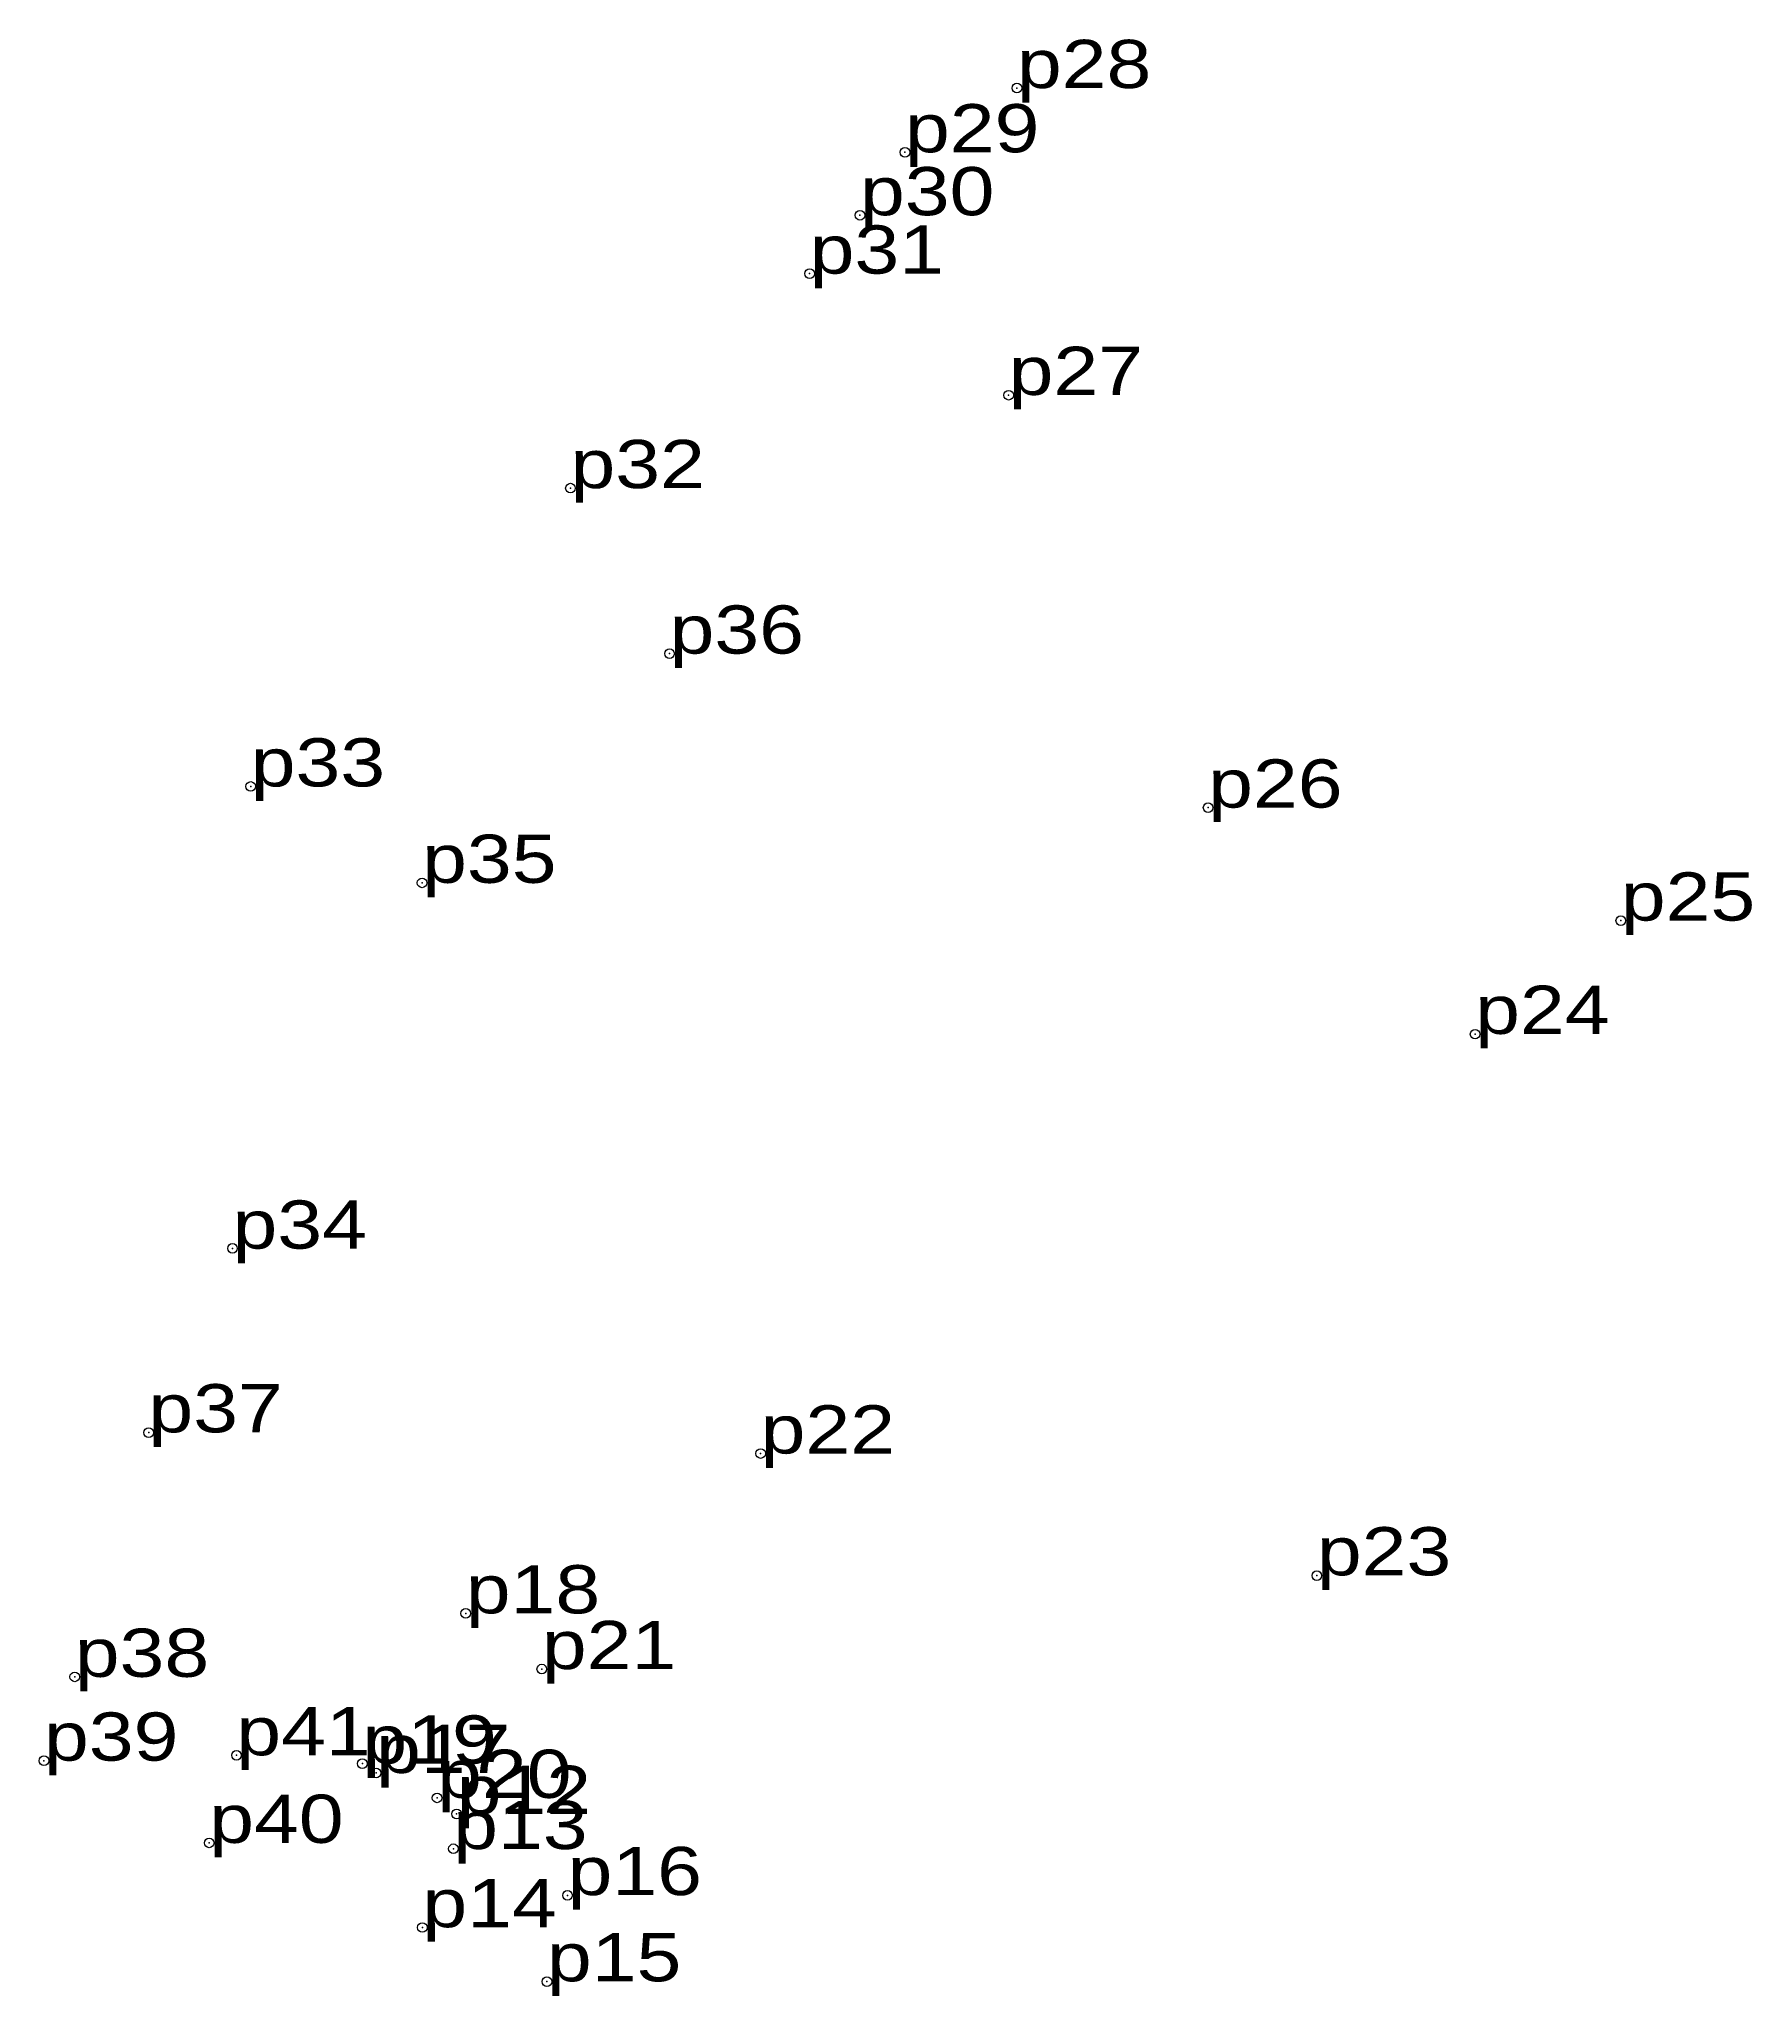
# Model space of a CAD drawing. Header units: metres. Extents: x 536275 to 560205, y 1827744 to 1849981.
# Drawn here: x 552346.5 to 552410.5, y 1838179.8 to 1838252.9 of the extents above; entities that cross this region are included whole.
import ezdxf

# ---------------------------------------------------------------- set-up
doc = ezdxf.new("R2010")
doc.units = ezdxf.units.M
doc.header["$LTSCALE"] = 0.72
doc.header["$PDMODE"] = 32
doc.header["$PDSIZE"] = 0.36
doc.layers.add('12', color=7, linetype='Continuous')
doc.layers.add('7', color=7, linetype='Continuous', lineweight=13)

msp = doc.modelspace()

# ---------------------------------------------------------------- texts
at = {"layer": '12', "width": 1.25}
for s, p in [('p28', (552383.05, 1838251.06)), ('p29', (552378.87, 1838248.66)), ('p30', (552377.19, 1838246.31)), ('p31', (552375.31, 1838244.13)), ('p27', (552382.74, 1838239.6)), ('p32', (552366.38, 1838236.12)), ('p36', (552370.08, 1838229.94)), ('p33', (552354.44, 1838224.98)), ('p26', (552390.19, 1838224.19)), ('p35', (552360.84, 1838221.38)), ('p25', (552405.6, 1838219.97)), ('p24', (552400.16, 1838215.74)), ('p34', (552353.76, 1838207.72)), ('p37', (552350.62, 1838200.86)), ('p22', (552373.48, 1838200.07)), ('p23', (552394.25, 1838195.52)), ('p18', (552362.47, 1838194.1)), ('p38', (552347.87, 1838191.73)), ('p21', (552365.31, 1838192.02)), ('p41', (552353.9, 1838188.8)), ('p39', (552346.72, 1838188.6)), ('p19', (552358.61, 1838188.49)), ('p17', (552359.12, 1838188.14)), ('p20', (552361.4, 1838187.21)), ('p12', (552362.13, 1838186.61)), ('p40', (552352.89, 1838185.53)), ('p13', (552362, 1838185.3)), ('p16', (552366.27, 1838183.58)), ('p14', (552360.85, 1838182.38)), ('p15', (552365.5, 1838180.36))]:
    msp.add_text(s, height=1.8, dxfattribs=at).set_placement(p)

# ---------------------------------------------------------------- linework, layer by layer
at = {"layer": '7'}
for p in [(552383.05, 1838251.06), (552378.87, 1838248.66), (552377.19, 1838246.31), (552375.31, 1838244.13), (552382.74, 1838239.59), (552366.38, 1838236.12), (552370.08, 1838229.94), (552354.44, 1838224.98), (552390.19, 1838224.19), (552360.84, 1838221.38), (552405.6, 1838219.97), (552400.16, 1838215.73), (552353.76, 1838207.73), (552350.63, 1838200.85), (552373.48, 1838200.07), (552394.25, 1838195.51), (552362.47, 1838194.1), (552365.31, 1838192.02), (552347.87, 1838191.73), (552346.72, 1838188.6), (552353.91, 1838188.8), (552358.61, 1838188.49), (552359.12, 1838188.14), (552361.4, 1838187.21), (552362.13, 1838186.61), (552352.89, 1838185.53), (552362.01, 1838185.31), (552366.27, 1838183.57), (552360.85, 1838182.37), (552365.5, 1838180.35)]:
    msp.add_point(p, dxfattribs=at)

msp.set_redraw_order([(e.dxf.handle, doc.entitydb.next_handle()) for e in msp.query("TEXT MTEXT ATTDEF DIMENSION ARC_DIMENSION")])  # texts and dimensions are drawn at this point

doc.saveas('drawing.dxf')
